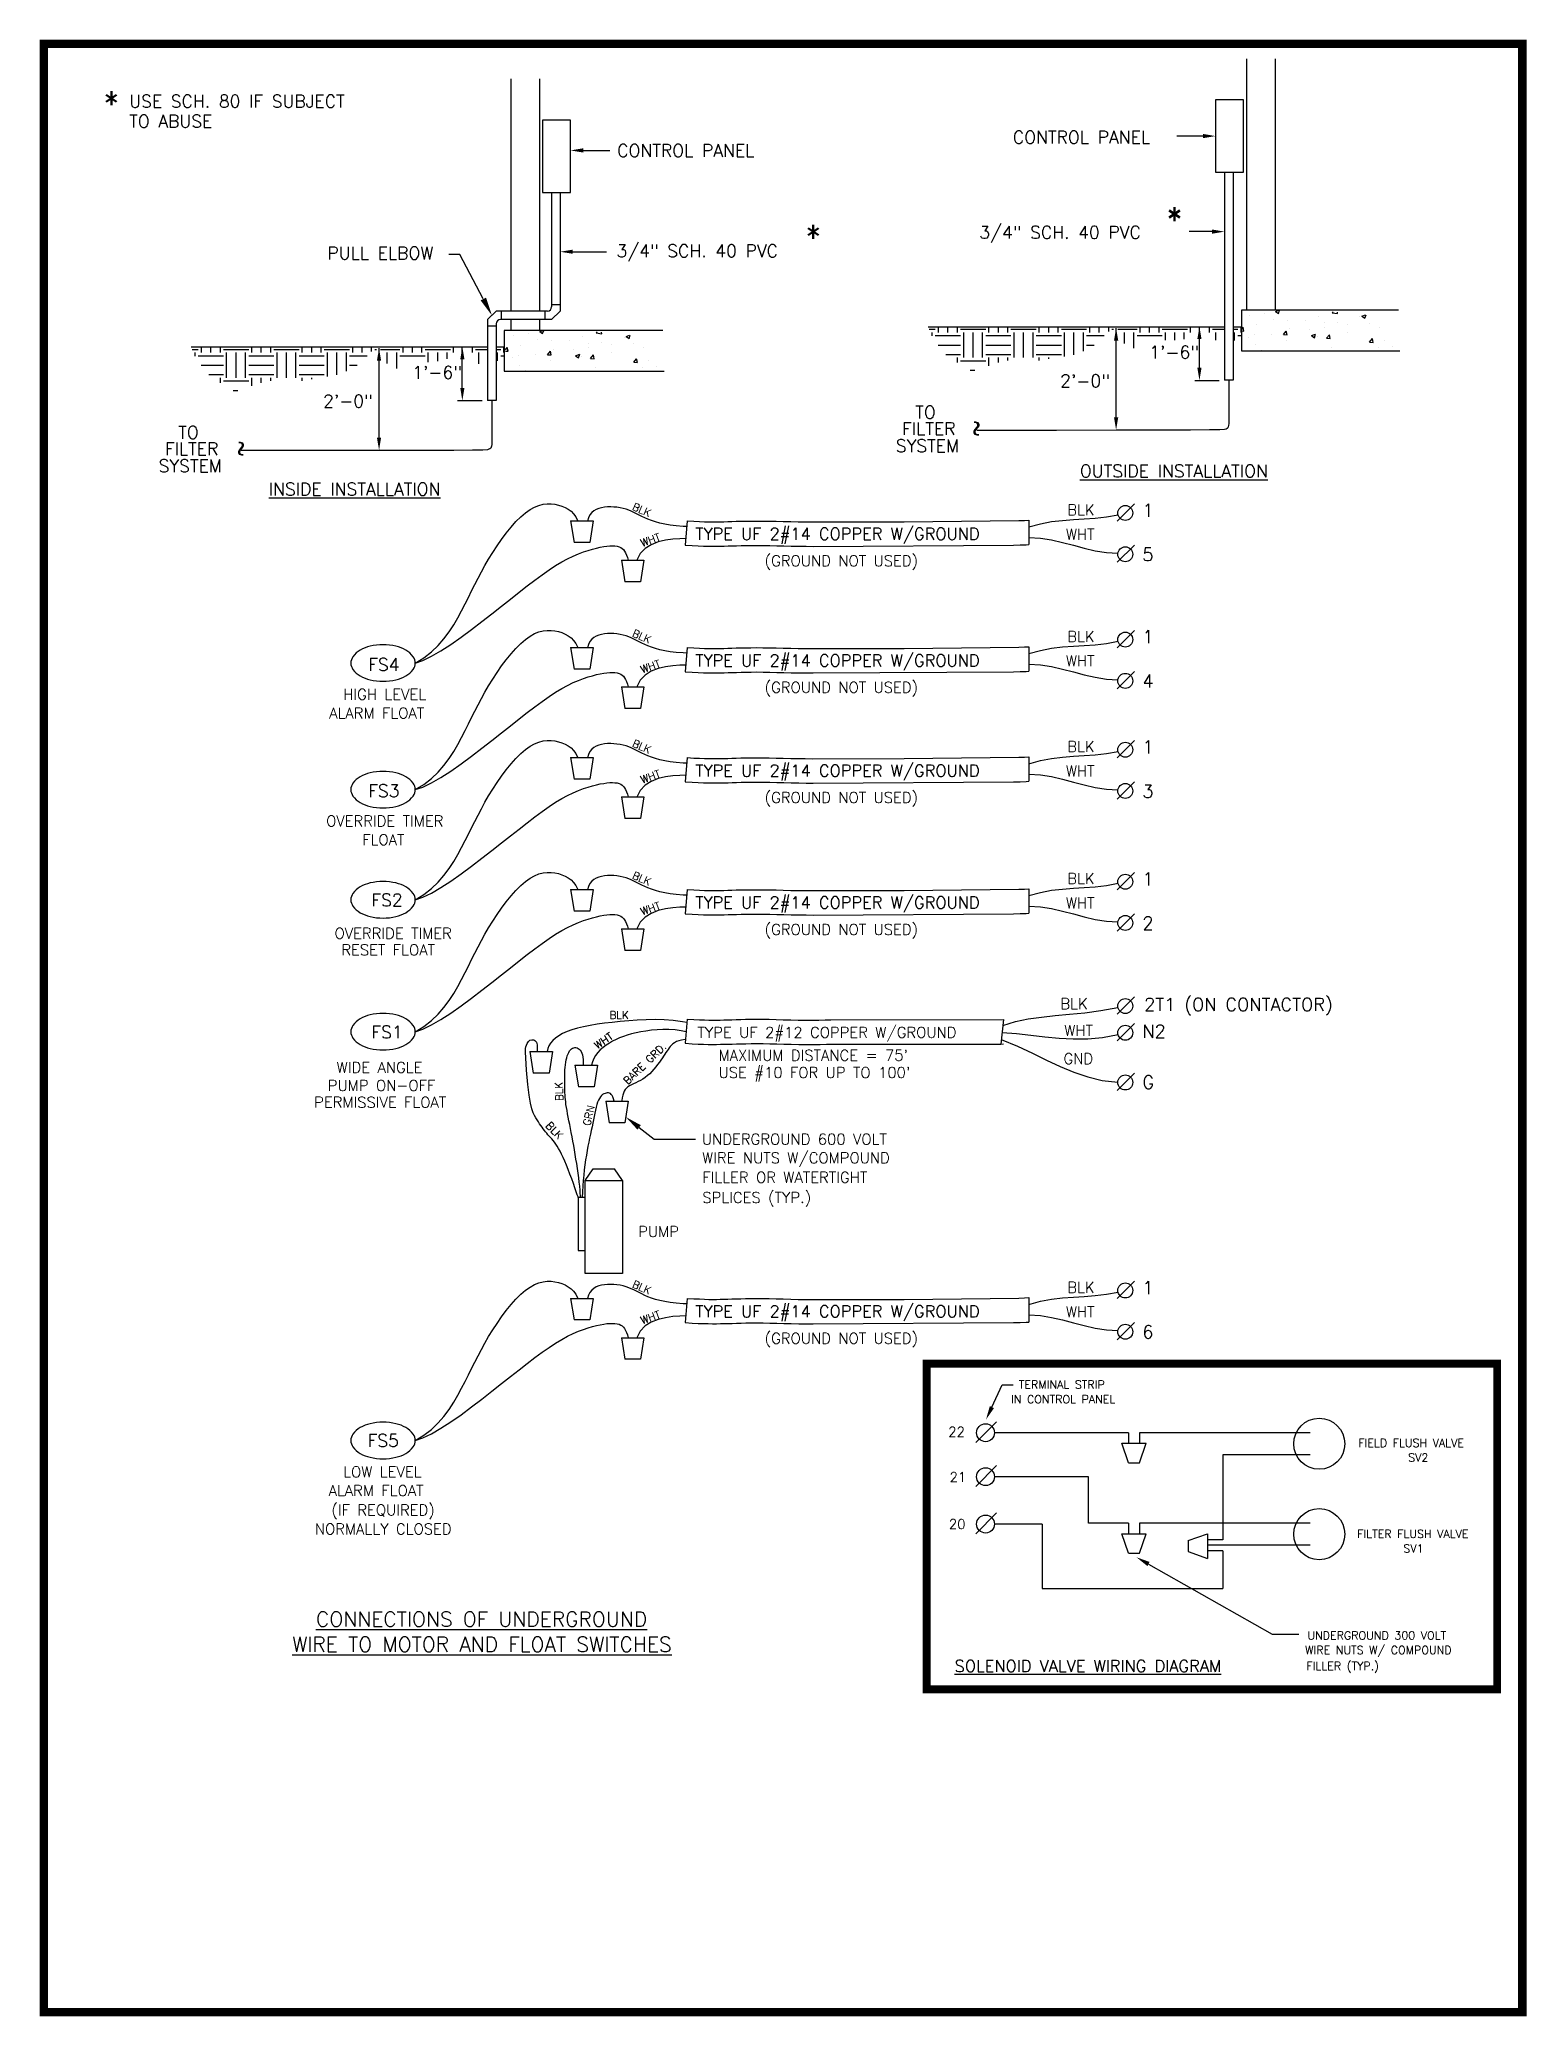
# Model space of a CAD drawing. Extents: x -283 to 170, y -177 to 25.
# Drawn here: x -150.29 to -133.51, y -21.42 to 0.9 of the extents above; entities that cross this region are included whole.
import ezdxf

# ---------------------------------------------------------------- set-up
doc = ezdxf.new("R2010")
doc.units = 0
doc.header["$LTSCALE"] = 0.125
doc.header["$MEASUREMENT"] = 0
doc.layers.get('0').update_dxf_attribs({"linetype": 'CONTINUOUS'})
doc.layers.add('ASHADE', color=7, linetype='CONTINUOUS')
doc.layers.add('TEXT', color=6, linetype='CONTINUOUS')
doc.styles.get("Standard").update_dxf_attribs({"font": 'simplex.shx', "height": 0.08})

msp = doc.modelspace()

# ---------------------------------------------------------------- texts
at = {"color": 7}
for s, height, rotation, p in [('~', 0.182, 90, (-139.639, -3.587)), ('~', 0.182, 90, (-147.942, -3.815)), ('BLK', 0.0853, 336.4132, (-143.611, -4.407)), ('WHT', 0.0853, 19.4332, (-143.49, -4.829)), ('BLK', 0.0853, 336.4132, (-143.611, -5.836)), ('WHT', 0.0853, 19.4332, (-143.49, -6.258)), ('BLK', 0.0853, 336.4132, (-143.611, -7.079)), ('WHT', 0.0853, 19.4332, (-143.49, -7.501)), ('BLK', 0.0853, 336.4132, (-143.611, -8.569)), ('WHT', 0.0853, 19.4332, (-143.49, -8.99)), ('WHT', 0.0853, 34.2767, (-143.996, -10.503)), ('BARE GRD.', 0.0853, 43.8658, (-143.653, -10.906)), ('BLK', 0.0853, 92.3382, (-144.382, -11.083)), ('GRN', 0.0853, 77.0006, (-144.078, -11.371)), ('BLK', 0.0853, 314.2515, (-144.587, -11.37)), ('BLK', 0.0853, 336.4132, (-143.611, -13.184)), ('WHT', 0.0853, 19.4332, (-143.49, -13.605))]:
    msp.add_text(s, height=height, rotation=rotation, dxfattribs=at).set_placement(p)
msp.add_text('BLK', height=0.0853, dxfattribs=at).set_placement((-143.859, -10.158))
at = {"layer": 'TEXT', "color": 7}
for s, height, p in [('*', 0.276, (-149.578, 0.038)), ('USE SCH. 80 IF SUBJECT ', 0.14228, (-149.282, 0.13)), ('TO ABUSE', 0.1423, (-149.282, -0.095)), ('CONTROL PANEL', 0.14228, (-139.306, -0.276)), ('CONTROL PANEL', 0.14228, (-143.773, -0.427)), ('*', 0.276, (-137.575, -1.27)), ('*', 0.276, (-141.654, -1.47)), ('3/4" SCH. 40 PVC', 0.14228, (-139.684, -1.35)), ('PULL ELBOW', 0.1423, (-147.044, -1.584)), ('3/4" SCH. 40 PVC', 0.14228, (-143.781, -1.559)), ('1\'-6"', 0.1423, (-137.766, -2.703)), ('1\'-6"', 0.1423, (-146.087, -2.931)), ('2\'-0"', 0.1423, (-138.772, -3.027)), ('2\'-0"', 0.1423, (-147.093, -3.255)), ('TO', 0.1423, (-140.408, -3.381)), ('TO', 0.1423, (-148.729, -3.609)), ('FILTER', 0.1423, (-140.557, -3.566)), ('FILTER', 0.1423, (-148.879, -3.794)), ('SYSTEM', 0.1423, (-140.628, -3.759)), ('SYSTEM', 0.1423, (-148.95, -3.986)), ('%%UOUTSIDE INSTALLATION', 0.14228, (-138.549, -4.044)), ('%%UINSIDE INSTALLATION', 0.14228, (-147.707, -4.248)), ('BLK', 0.1221, (-138.691, -4.473)), ('1', 0.147, (-137.844, -4.489)), ('TYPE UF 2#14 COPPER W/GROUND', 0.13399, (-142.891, -4.75)), ('WHT', 0.1221, (-138.708, -4.749)), ('(GROUND NOT USED)', 0.1221, (-142.108, -5.048)), ('5', 0.147, (-137.844, -4.989)), ('BLK', 0.1221, (-138.691, -5.903)), ('1', 0.147, (-137.844, -5.918)), ('TYPE UF 2#14 COPPER W/GROUND', 0.13399, (-142.891, -6.18)), ('FS4', 0.1423, (-146.584, -6.23)), ('WHT', 0.1221, (-138.708, -6.178)), ('HIGH LEVEL', 0.1221, (-146.866, -6.556)), ('(GROUND NOT USED)', 0.1221, (-142.108, -6.477)), ('4', 0.147, (-137.844, -6.418)), ('ALARM FLOAT', 0.1221, (-147.024, -6.767)), ('BLK', 0.1221, (-138.691, -7.145)), ('1', 0.147, (-137.844, -7.161)), ('TYPE UF 2#14 COPPER W/GROUND', 0.13399, (-142.891, -7.423)), ('WHT', 0.1221, (-138.708, -7.421)), ('FS3', 0.1423, (-146.584, -7.654)), ('(GROUND NOT USED)', 0.1221, (-142.108, -7.72)), ('3', 0.147, (-137.844, -7.661)), ('OVERRIDE TIMER', 0.1221, (-147.058, -7.985)), (' FLOAT', 0.1221, (-146.735, -8.197)), ('BLK', 0.1221, (-138.691, -8.635)), ('1', 0.147, (-137.844, -8.651)), ('FS2', 0.1423, (-146.548, -8.887)), ('TYPE UF 2#14 COPPER W/GROUND', 0.13399, (-142.891, -8.912)), ('WHT', 0.1221, (-138.708, -8.911)), ('OVERRIDE TIMER', 0.1221, (-146.963, -9.253)), ('(GROUND NOT USED)', 0.1221, (-142.108, -9.21)), ('2', 0.147, (-137.844, -9.151)), ('RESET FLOAT', 0.1221, (-146.887, -9.44)), ('BLK', 0.1221, (-138.769, -10.048)), ('2T1 (ON CONTACTOR)', 0.14652, (-137.823, -10.069)), ('FS1', 0.1423, (-146.548, -10.377)), ('TYPE UF 2#12 COPPER W/GROUND', 0.1221, (-142.867, -10.372)), ('WHT', 0.1221, (-138.725, -10.35)), ('N2', 0.1465, (-137.844, -10.371)), ('WIDE ANGLE', 0.1221, (-146.939, -10.767)), ("MAXIMUM DISTANCE = 75'", 0.1221, (-142.628, -10.63)), ("USE #10 FOR UP TO 100'", 0.1221, (-142.628, -10.825)), ('GND', 0.1221, (-138.734, -10.669)), ('PUMP ON-OFF', 0.1221, (-147.04, -10.971)), ('G', 0.147, (-137.844, -10.946)), ('PERMISSIVE FLOAT', 0.1221, (-147.194, -11.16)), ('UNDERGROUND 600 VOLT', 0.1221, (-142.816, -11.577)), ('WIRE NUTS W/COMPOUND ', 0.1221, (-142.814, -11.788)), ('FILLER OR WATERTIGHT', 0.1221, (-142.812, -12.008)), ('SPLICES (TYP.)', 0.1221, (-142.812, -12.236)), ('PUMP', 0.1221, (-143.536, -12.62)), ('BLK', 0.1221, (-138.691, -13.25)), ('1', 0.147, (-137.844, -13.266)), ('TYPE UF 2#14 COPPER W/GROUND', 0.13399, (-142.891, -13.527)), ('WHT', 0.1221, (-138.708, -13.526)), ('(GROUND NOT USED)', 0.1221, (-142.108, -13.825)), ('6', 0.147, (-137.844, -13.766)), ('TERMINAL STRIP', 0.09158, (-139.238, -14.332)), ('IN CONTROL PANEL', 0.09158, (-139.327, -14.498)), ('FS5', 0.1423, (-146.591, -14.99)), ('22', 0.1099, (-140.036, -14.875)), ('FIELD FLUSH VALVE', 0.09158, (-135.406, -14.991)), ('SV2', 0.0916, (-134.843, -15.156)), ('LOW LEVEL', 0.1221, (-146.866, -15.333)), ('21', 0.1099, (-140.02, -15.385)), ('ALARM FLOAT', 0.1221, (-147.031, -15.544)), ('(IF REQUIRED)', 0.1221, (-146.999, -15.764)), ('20', 0.1099, (-140.028, -15.916)), ('NORMALLY CLOSED', 0.1221, (-147.186, -15.977)), ('FILTER FLUSH VALVE', 0.09158, (-135.418, -16.018)), ('SV1', 0.0916, (-134.897, -16.183)), ('%%UCONNECTIONS OF UNDERGROUND', 0.16749, (-147.174, -17.018)), ('%%UWIRE TO MOTOR AND FLOAT SWITCHES', 0.16749, (-147.443, -17.302)), ('UNDERGROUND 300 VOLT', 0.09158, (-135.98, -17.164)), ('%%USOLENOID VALVE WIRING DIAGRAM', 0.13399, (-139.963, -17.53)), ('WIRE NUTS W/ COMPOUND', 0.09158, (-136.005, -17.329)), ('FILLER (TYP.)', 0.09158, (-135.992, -17.509))]:
    msp.add_text(s, height=height, dxfattribs=at).set_placement(p)

# ---------------------------------------------------------------- blocks, each defined once
blk = doc.blocks.new('*X175')
at = {"color": 0}
for p, q in [((4.644, 2.374), (4.644, 2.374)), ((4.819, 2.397), (4.819, 2.397)), ((4.917, 2.325), (4.917, 2.325)), ((4.946, 2.419), (4.982, 2.433)), ((4.946, 2.419), (4.98, 2.395)), ((4.98, 2.395), (4.993, 2.433)), ((5.083, 2.315), (5.083, 2.315)), ((5.084, 2.432), (5.084, 2.432)), ((5.291, 2.309), (5.291, 2.309)), ((5.442, 2.364), (5.442, 2.364)), ((5.605, 2.404), (5.617, 2.416)), ((5.605, 2.404), (5.668, 2.394)), ((5.668, 2.394), (5.666, 2.411)), ((5.928, 2.355), (5.928, 2.355)), ((5.952, 2.363), (5.992, 2.378)), ((5.952, 2.363), (5.986, 2.339)), ((5.986, 2.339), (5.999, 2.378)), ((4.547, 2.207), (4.569, 2.234)), ((4.547, 2.192), (4.577, 2.19)), ((4.577, 2.19), (4.569, 2.234)), ((4.635, 2.121), (4.635, 2.121)), ((4.704, 2.145), (4.704, 2.145)), ((4.719, 2.262), (4.719, 2.262)), ((4.9, 2.156), (4.9, 2.156)), ((5.037, 2.149), (5.071, 2.19)), ((5.037, 2.149), (5.079, 2.146)), ((5.079, 2.146), (5.071, 2.19)), ((5.074, 2.082), (5.074, 2.082)), ((5.112, 2.215), (5.112, 2.215)), ((5.342, 2.214), (5.342, 2.214)), ((5.363, 2.137), (5.412, 2.156)), ((5.363, 2.137), (5.398, 2.113)), ((5.398, 2.113), (5.412, 2.156)), ((5.434, 2.131), (5.434, 2.131)), ((5.517, 2.237), (5.517, 2.237)), ((5.52, 2.285), (5.52, 2.285)), ((5.539, 2.106), (5.573, 2.146)), ((5.539, 2.106), (5.581, 2.102)), ((5.581, 2.102), (5.573, 2.146)), ((5.665, 2.293), (5.665, 2.293)), ((5.782, 2.272), (5.782, 2.272)), ((5.787, 2.176), (5.787, 2.176)), ((6.038, 2.277), (6.038, 2.277)), ((6.041, 2.062), (6.075, 2.102)), ((6.083, 2.058), (6.075, 2.102)), ((6.151, 2.228), (6.151, 2.228)), ((6.215, 2.077), (6.215, 2.077)), ((4.711, 2.029), (4.711, 2.029)), ((4.781, 1.967), (4.781, 1.967)), ((5.333, 1.961), (5.333, 1.961)), ((5.598, 1.996), (5.598, 1.996)), ((6.04, 2.054), (6.04, 2.054)), ((6.041, 2.062), (6.083, 2.058)), ((6.142, 1.995), (6.142, 1.995)), ((6.308, 2.008), (6.308, 2.008))]:
    blk.add_line(p, q, dxfattribs=at)

# ---------------------------------------------------------------- linework, layer by layer
at = {"color": 7}
for p, q in [((-136.666, -2.159), (-136.666, 0.681)), ((-136.342, -2.159), (-136.342, 0.681)), ((-144.969, -2.167), (-144.969, 0.454)), ((-144.646, -2.167), (-144.646, 0.454)), ((-137.018, 0.216), (-137.018, -0.6)), ((-136.702, 0.216), (-137.018, 0.216)), ((-136.702, -0.6), (-136.702, 0.216)), ((-144.616, -0.012), (-144.616, -0.828)), ((-144.299, -0.012), (-144.616, -0.012)), ((-144.299, -0.828), (-144.299, -0.012)), ((-137.018, -0.6), (-136.702, -0.6)), ((-136.915, -0.6), (-136.915, -2.949)), ((-136.818, -0.6), (-136.818, -2.949)), ((-144.616, -0.828), (-144.299, -0.828)), ((-144.513, -0.828), (-144.513, -2.119)), ((-144.416, -0.828), (-144.416, -2.167)), ((-145.139, -2.167), (-145.236, -2.264)), ((-144.561, -2.167), (-145.139, -2.167)), ((-145.078, -2.264), (-145.078, -2.167)), ((-144.585, -2.264), (-144.585, -2.167)), ((-144.416, -2.098), (-144.513, -2.098)), ((-144.416, -2.167), (-144.513, -2.264)), ((-134.953, -2.159), (-136.726, -2.159)), ((-136.726, -2.159), (-136.726, -2.617)), ((-145.236, -2.264), (-145.236, -3.177)), ((-145.139, -2.337), (-145.236, -2.337)), ((-145.139, -2.313), (-145.139, -3.177)), ((-144.513, -2.264), (-145.09, -2.264)), ((-143.257, -2.387), (-145.048, -2.387)), ((-145.048, -2.387), (-145.048, -2.845)), ((-144.969, -2.387), (-144.969, -2.264)), ((-144.646, -2.387), (-144.646, -2.264)), ((-140.262, -2.345), (-136.915, -2.345)), ((-140.25, -2.373), (-140.181, -2.373)), ((-140.216, -2.447), (-140.216, -2.408)), ((-140.181, -2.444), (-139.896, -2.444)), ((-140.145, -2.408), (-140.145, -2.345)), ((-140.038, -2.408), (-140.038, -2.345)), ((-139.932, -2.408), (-139.932, -2.345)), ((-139.896, -2.373), (-139.612, -2.373)), ((-139.861, -2.693), (-139.861, -2.408)), ((-139.754, -2.693), (-139.754, -2.408)), ((-139.647, -2.693), (-139.647, -2.408)), ((-139.612, -2.444), (-139.327, -2.444)), ((-139.576, -2.408), (-139.576, -2.345)), ((-139.469, -2.408), (-139.469, -2.345)), ((-139.363, -2.408), (-139.363, -2.345)), ((-139.327, -2.373), (-139.042, -2.373)), ((-139.291, -2.693), (-139.291, -2.408)), ((-139.185, -2.693), (-139.185, -2.408)), ((-139.078, -2.693), (-139.078, -2.408)), ((-139.042, -2.444), (-138.758, -2.444)), ((-139.007, -2.408), (-139.007, -2.345)), ((-138.9, -2.408), (-138.9, -2.345)), ((-138.793, -2.408), (-138.793, -2.345)), ((-138.758, -2.373), (-138.473, -2.373)), ((-138.722, -2.679), (-138.722, -2.408)), ((-138.616, -2.662), (-138.616, -2.408)), ((-138.509, -2.619), (-138.509, -2.408)), ((-138.473, -2.444), (-138.276, -2.444)), ((-138.438, -2.408), (-138.438, -2.345)), ((-138.331, -2.408), (-138.331, -2.345)), ((-138.224, -2.397), (-138.224, -2.345)), ((-138.189, -2.373), (-138.169, -2.373)), ((-138.121, -2.373), (-137.904, -2.373)), ((-138.047, -2.533), (-138.047, -2.408)), ((-137.94, -2.587), (-137.94, -2.408)), ((-137.904, -2.444), (-137.62, -2.444)), ((-137.869, -2.408), (-137.869, -2.345)), ((-137.762, -2.408), (-137.762, -2.345)), ((-137.655, -2.408), (-137.655, -2.345)), ((-137.62, -2.373), (-137.335, -2.373)), ((-137.584, -2.495), (-137.584, -2.408)), ((-137.477, -2.495), (-137.477, -2.408)), ((-137.371, -2.486), (-137.371, -2.408)), ((-137.3, -2.408), (-137.3, -2.345)), ((-137.086, -2.408), (-137.086, -2.345)), ((-137.051, -2.373), (-136.914, -2.373)), ((-137.015, -2.495), (-137.015, -2.408)), ((-136.818, -2.345), (-136.726, -2.345)), ((-136.817, -2.373), (-136.766, -2.373)), ((-136.802, -2.501), (-136.802, -2.408)), ((-136.766, -2.444), (-136.726, -2.444)), ((-136.73, -2.408), (-136.73, -2.345)), ((-148.583, -2.573), (-145.236, -2.573)), ((-148.571, -2.601), (-148.502, -2.601)), ((-148.538, -2.675), (-148.538, -2.636)), ((-148.502, -2.672), (-148.217, -2.672)), ((-148.466, -2.636), (-148.466, -2.573)), ((-148.36, -2.636), (-148.36, -2.573)), ((-148.253, -2.636), (-148.253, -2.573)), ((-148.217, -2.601), (-147.933, -2.601)), ((-148.182, -2.921), (-148.182, -2.636)), ((-148.075, -2.921), (-148.075, -2.636)), ((-147.968, -2.921), (-147.968, -2.636)), ((-147.933, -2.672), (-147.648, -2.672)), ((-147.897, -2.636), (-147.897, -2.573)), ((-147.791, -2.636), (-147.791, -2.573)), ((-147.684, -2.636), (-147.684, -2.573)), ((-147.648, -2.601), (-147.364, -2.601)), ((-147.613, -2.921), (-147.613, -2.636)), ((-147.506, -2.921), (-147.506, -2.636)), ((-147.399, -2.921), (-147.399, -2.636)), ((-147.364, -2.672), (-147.079, -2.672)), ((-147.328, -2.636), (-147.328, -2.573)), ((-147.221, -2.636), (-147.221, -2.573)), ((-147.115, -2.636), (-147.115, -2.573)), ((-147.079, -2.601), (-146.795, -2.601)), ((-147.044, -2.907), (-147.044, -2.636)), ((-146.937, -2.889), (-146.937, -2.636)), ((-146.83, -2.847), (-146.83, -2.636)), ((-146.795, -2.672), (-146.597, -2.672)), ((-146.759, -2.636), (-146.759, -2.573)), ((-146.652, -2.636), (-146.652, -2.573)), ((-146.546, -2.624), (-146.546, -2.573)), ((-146.51, -2.601), (-146.49, -2.601)), ((-146.443, -2.601), (-146.226, -2.601)), ((-146.368, -2.761), (-146.368, -2.636)), ((-146.261, -2.815), (-146.261, -2.636)), ((-146.226, -2.672), (-145.941, -2.672)), ((-146.19, -2.636), (-146.19, -2.573)), ((-146.083, -2.636), (-146.083, -2.573)), ((-145.977, -2.636), (-145.977, -2.573)), ((-145.941, -2.601), (-145.656, -2.601)), ((-145.905, -2.744), (-145.905, -2.636)), ((-145.799, -2.733), (-145.799, -2.636)), ((-145.692, -2.706), (-145.692, -2.636)), ((-145.621, -2.636), (-145.621, -2.573)), ((-145.407, -2.636), (-145.407, -2.573)), ((-145.372, -2.601), (-145.236, -2.601)), ((-145.336, -2.764), (-145.336, -2.636)), ((-145.139, -2.573), (-145.048, -2.573)), ((-145.139, -2.601), (-145.087, -2.601)), ((-145.123, -2.729), (-145.123, -2.636)), ((-145.087, -2.672), (-145.048, -2.672)), ((-145.052, -2.636), (-145.052, -2.573)), ((-140.15, -2.551), (-139.896, -2.551)), ((-140.062, -2.657), (-139.896, -2.657)), ((-139.612, -2.551), (-139.327, -2.551)), ((-139.612, -2.657), (-139.327, -2.657)), ((-139.042, -2.551), (-138.758, -2.551)), ((-139.042, -2.657), (-138.758, -2.657)), ((-138.473, -2.551), (-138.387, -2.551)), ((-136.726, -2.617), (-134.938, -2.617)), ((-148.471, -2.779), (-148.217, -2.779)), ((-148.383, -2.885), (-148.217, -2.885)), ((-147.933, -2.779), (-147.648, -2.779)), ((-147.933, -2.885), (-147.648, -2.885)), ((-147.364, -2.779), (-147.079, -2.779)), ((-147.364, -2.885), (-147.079, -2.885)), ((-146.795, -2.779), (-146.708, -2.779)), ((-145.048, -2.845), (-143.241, -2.845)), ((-139.932, -2.749), (-139.932, -2.693)), ((-139.896, -2.729), (-139.612, -2.729)), ((-139.788, -2.835), (-139.734, -2.835)), ((-139.576, -2.784), (-139.576, -2.693)), ((-139.469, -2.75), (-139.469, -2.693)), ((-139.363, -2.727), (-139.363, -2.693)), ((-139.007, -2.726), (-139.007, -2.693)), ((-138.9, -2.708), (-138.9, -2.693)), ((-148.253, -2.976), (-148.253, -2.921)), ((-148.217, -2.956), (-147.933, -2.956)), ((-148.11, -3.063), (-148.056, -3.063)), ((-147.897, -3.012), (-147.897, -2.921)), ((-147.791, -2.978), (-147.791, -2.921)), ((-147.684, -2.954), (-147.684, -2.921)), ((-147.328, -2.954), (-147.328, -2.921)), ((-147.221, -2.936), (-147.221, -2.921)), ((-136.818, -2.949), (-136.915, -2.949)), ((-145.139, -3.177), (-145.236, -3.177)), ((-138.127, -4.538), (-137.932, -4.343)), ((-144.298, -4.537), (-144.043, -4.537)), ((-144.298, -4.537), (-144.26, -4.78)), ((-144.043, -4.537), (-144.081, -4.78)), ((-142.984, -4.536), (-143.004, -4.811)), ((-139.127, -4.527), (-139.127, -4.804)), ((-144.081, -4.78), (-144.26, -4.78)), ((-138.127, -5.004), (-137.932, -4.809)), ((-143.725, -4.981), (-143.471, -4.981)), ((-143.725, -4.981), (-143.687, -5.225)), ((-143.471, -4.981), (-143.508, -5.225)), ((-143.508, -5.225), (-143.687, -5.225)), ((-138.127, -5.968), (-137.932, -5.773)), ((-144.298, -5.966), (-144.26, -6.21)), ((-144.298, -5.966), (-144.043, -5.966)), ((-144.043, -5.966), (-144.081, -6.21)), ((-142.984, -5.966), (-143.004, -6.24)), ((-139.127, -5.957), (-139.127, -6.233)), ((-144.081, -6.21), (-144.26, -6.21)), ((-138.127, -6.433), (-137.932, -6.238)), ((-143.725, -6.41), (-143.687, -6.654)), ((-143.725, -6.41), (-143.471, -6.41)), ((-143.471, -6.41), (-143.508, -6.654)), ((-143.508, -6.654), (-143.687, -6.654)), ((-138.127, -7.211), (-137.932, -7.015)), ((-144.298, -7.209), (-144.043, -7.209)), ((-144.298, -7.209), (-144.26, -7.453)), ((-144.043, -7.209), (-144.081, -7.453)), ((-142.984, -7.209), (-143.004, -7.483)), ((-139.127, -7.2), (-139.127, -7.476)), ((-144.081, -7.453), (-144.26, -7.453)), ((-138.127, -7.676), (-137.932, -7.481)), ((-143.725, -7.653), (-143.471, -7.653)), ((-143.725, -7.653), (-143.687, -7.897)), ((-143.471, -7.653), (-143.508, -7.897)), ((-143.508, -7.897), (-143.687, -7.897)), ((-144.298, -8.699), (-144.043, -8.699)), ((-144.298, -8.699), (-144.26, -8.942)), ((-144.043, -8.699), (-144.081, -8.942)), ((-142.984, -8.698), (-143.004, -8.972)), ((-139.127, -8.689), (-139.127, -8.965)), ((-138.127, -8.7), (-137.932, -8.505)), ((-144.081, -8.942), (-144.26, -8.942)), ((-143.725, -9.143), (-143.687, -9.386)), ((-143.725, -9.143), (-143.471, -9.143)), ((-143.471, -9.143), (-143.508, -9.386)), ((-138.127, -9.166), (-137.932, -8.971)), ((-143.508, -9.386), (-143.687, -9.386)), ((-138.127, -10.105), (-137.932, -9.909)), ((-142.984, -10.16), (-143.004, -10.434)), ((-139.412, -10.164), (-139.441, -10.442)), ((-138.127, -10.406), (-137.932, -10.211)), ((-144.758, -10.526), (-144.721, -10.769)), ((-144.758, -10.526), (-144.504, -10.526)), ((-144.504, -10.526), (-144.542, -10.769)), ((-144.249, -10.682), (-143.995, -10.682)), ((-144.249, -10.682), (-144.211, -10.926)), ((-143.995, -10.682), (-144.032, -10.926)), ((-144.542, -10.769), (-144.721, -10.769)), ((-144.032, -10.926), (-144.211, -10.926)), ((-138.127, -10.967), (-137.932, -10.772)), ((-143.902, -11.087), (-143.647, -11.087)), ((-143.902, -11.087), (-143.864, -11.331)), ((-143.647, -11.087), (-143.685, -11.331)), ((-143.685, -11.331), (-143.864, -11.331)), ((-144.135, -11.981), (-144.045, -11.851)), ((-144.135, -13.034), (-144.135, -11.981)), ((-144.135, -11.981), (-143.714, -11.981)), ((-144.045, -11.851), (-143.804, -11.851)), ((-143.714, -11.981), (-143.804, -11.851)), ((-143.714, -11.981), (-143.714, -13.034)), ((-144.213, -12.174), (-144.213, -12.774)), ((-144.135, -12.174), (-144.213, -12.174)), ((-144.213, -12.774), (-144.135, -12.774)), ((-143.714, -13.034), (-144.135, -13.034)), ((-138.127, -13.315), (-137.932, -13.12)), ((-144.298, -13.314), (-144.26, -13.557)), ((-144.298, -13.314), (-144.043, -13.314)), ((-144.043, -13.314), (-144.081, -13.557)), ((-142.984, -13.313), (-143.004, -13.587)), ((-139.127, -13.304), (-139.127, -13.58)), ((-144.081, -13.557), (-144.26, -13.557)), ((-138.127, -13.781), (-137.932, -13.586)), ((-143.725, -13.758), (-143.687, -14.001)), ((-143.725, -13.758), (-143.471, -13.758)), ((-143.471, -13.758), (-143.508, -14.001)), ((-143.508, -14.001), (-143.687, -14.001)), ((-139.724, -14.939), (-139.489, -14.705)), ((-138, -14.83), (-139.513, -14.83)), ((-138.075, -14.949), (-137.799, -14.949)), ((-138, -15.168), (-138.075, -14.949)), ((-138, -14.83), (-138, -14.949)), ((-135.949, -14.83), (-137.875, -14.83)), ((-137.875, -14.83), (-137.875, -14.949)), ((-137.875, -15.168), (-137.799, -14.949)), ((-138, -15.168), (-137.875, -15.168)), ((-135.949, -15.08), (-136.936, -15.08)), ((-136.936, -15.08), (-136.936, -16.038)), ((-139.724, -15.436), (-139.489, -15.201)), ((-138.451, -15.326), (-139.513, -15.326)), ((-138.451, -15.85), (-138.451, -15.326)), ((-139.724, -15.97), (-139.489, -15.736)), ((-138.975, -15.861), (-139.513, -15.861)), ((-138.975, -15.861), (-138.975, -16.588)), ((-138, -15.85), (-138.451, -15.85)), ((-138, -16.189), (-138.075, -15.97)), ((-138.075, -15.97), (-137.799, -15.97)), ((-138, -15.85), (-138, -15.97)), ((-135.949, -15.85), (-137.875, -15.85)), ((-137.875, -15.85), (-137.875, -15.97)), ((-137.875, -16.189), (-137.799, -15.97)), ((-137.328, -16.047), (-137.109, -15.972)), ((-137.328, -16.047), (-137.328, -16.172)), ((-137.109, -15.972), (-137.109, -16.248)), ((-136.936, -16.038), (-137.109, -16.038)), ((-138, -16.189), (-137.875, -16.189)), ((-137.328, -16.172), (-137.109, -16.248)), ((-135.949, -16.101), (-137.109, -16.101)), ((-136.936, -16.163), (-137.109, -16.163)), ((-136.936, -16.163), (-136.936, -16.588)), ((-137.775, -16.312), (-136.378, -17.102)), ((-138.975, -16.588), (-136.936, -16.588))]:
    msp.add_line(p, q, dxfattribs=at)
at = {"const_width": 0.0962}
msp.add_lwpolyline([(-150.246, -21.371), (-150.246, 0.85), (-133.555, 0.85), (-133.555, -21.371)], close=True, dxfattribs=at)
at = {"color": 7}
for points in [[(-136.866, -2.949), (-136.866, -2.966), (-136.866, -2.999), (-136.866, -3.044), (-136.866, -3.098), (-136.866, -3.158), (-136.866, -3.219), (-136.866, -3.277), (-136.866, -3.33), (-136.866, -3.374), (-136.866, -3.409), (-136.868, -3.437), (-136.87, -3.459), (-136.874, -3.475), (-136.88, -3.486), (-136.888, -3.494), (-136.898, -3.5), (-136.917, -3.505), (-136.97, -3.508), (-137.086, -3.51), (-137.299, -3.512), (-137.636, -3.513), (-138.131, -3.513), (-138.813, -3.514), (-139.712, -3.514)], [(-145.187, -3.177), (-145.187, -3.244), (-145.187, -3.307), (-145.187, -3.367), (-145.187, -3.423), (-145.187, -3.474), (-145.187, -3.521), (-145.187, -3.563), (-145.187, -3.599), (-145.187, -3.629), (-145.188, -3.655), (-145.189, -3.675), (-145.191, -3.692), (-145.195, -3.705), (-145.201, -3.715), (-145.209, -3.722), (-145.22, -3.728), (-145.238, -3.733), (-145.291, -3.736), (-145.407, -3.738), (-145.618, -3.74), (-145.953, -3.741), (-146.445, -3.741), (-147.122, -3.742), (-148.016, -3.742)], [(-146.053, -6.141), (-145.956, -6.082), (-145.87, -6.015), (-145.795, -5.944), (-145.729, -5.868), (-145.67, -5.789), (-145.618, -5.709), (-145.572, -5.629), (-145.529, -5.551), (-145.49, -5.474), (-145.452, -5.4), (-145.416, -5.327), (-145.38, -5.256), (-145.344, -5.184), (-145.306, -5.113), (-145.267, -5.041), (-145.224, -4.968), (-145.178, -4.893), (-145.129, -4.819), (-145.078, -4.745), (-145.025, -4.674), (-144.971, -4.607), (-144.916, -4.545), (-144.862, -4.491), (-144.808, -4.444), (-144.756, -4.408), (-144.706, -4.38), (-144.657, -4.361), (-144.609, -4.348), (-144.563, -4.343), (-144.519, -4.343), (-144.477, -4.348), (-144.436, -4.357), (-144.397, -4.369), (-144.36, -4.384), (-144.325, -4.404), (-144.294, -4.428), (-144.265, -4.457), (-144.241, -4.49), (-144.22, -4.53), (-144.217, -4.537)], [(-142.988, -4.6), (-143.029, -4.598), (-143.105, -4.592), (-143.174, -4.583), (-143.235, -4.573), (-143.29, -4.561), (-143.34, -4.547), (-143.385, -4.533), (-143.425, -4.518), (-143.461, -4.502), (-143.495, -4.486), (-143.526, -4.471), (-143.556, -4.456), (-143.585, -4.442), (-143.614, -4.428), (-143.643, -4.416), (-143.673, -4.405), (-143.706, -4.396), (-143.74, -4.389), (-143.775, -4.383), (-143.81, -4.38), (-143.846, -4.378), (-143.881, -4.379), (-143.916, -4.382), (-143.949, -4.388), (-143.98, -4.396), (-144.009, -4.408), (-144.036, -4.423), (-144.059, -4.443), (-144.08, -4.469), (-144.097, -4.501), (-144.109, -4.539)], [(-142.984, -4.536), (-142.909, -4.54), (-142.845, -4.543), (-142.788, -4.546), (-142.738, -4.547), (-142.692, -4.547), (-142.65, -4.547), (-142.609, -4.547), (-142.567, -4.546), (-142.524, -4.544), (-142.479, -4.543), (-142.43, -4.541), (-142.378, -4.54), (-142.323, -4.539), (-142.263, -4.538), (-142.199, -4.538), (-142.13, -4.538), (-142.056, -4.539), (-141.978, -4.541), (-141.897, -4.543), (-141.814, -4.545), (-141.731, -4.547), (-141.65, -4.548), (-141.571, -4.548), (-140.533, -4.548), (-139.239, -4.533), (-139.173, -4.53), (-139.127, -4.527)], [(-139.127, -4.605), (-138.995, -4.568), (-138.868, -4.544), (-138.744, -4.53), (-138.621, -4.521), (-138.499, -4.514), (-138.375, -4.505), (-138.249, -4.49), (-138.118, -4.466)], [(-146.053, -6.141), (-145.967, -6.112), (-145.87, -6.065), (-145.764, -6.003), (-145.652, -5.93), (-145.536, -5.849), (-145.418, -5.762), (-145.301, -5.673), (-145.188, -5.584), (-145.08, -5.499), (-144.978, -5.419), (-144.881, -5.342), (-144.789, -5.271), (-144.702, -5.205), (-144.62, -5.144), (-144.542, -5.09), (-144.468, -5.041), (-144.398, -4.999), (-144.332, -4.963), (-144.269, -4.933), (-144.21, -4.907), (-144.154, -4.886), (-144.102, -4.869), (-144.053, -4.855), (-144.007, -4.843), (-143.965, -4.834), (-143.925, -4.827), (-143.889, -4.822), (-143.855, -4.819), (-143.825, -4.818), (-143.798, -4.819), (-143.773, -4.823), (-143.751, -4.829), (-143.733, -4.837), (-143.716, -4.848), (-143.702, -4.861), (-143.689, -4.878), (-143.677, -4.898), (-143.667, -4.922), (-143.657, -4.949), (-143.647, -4.981)], [(-142.998, -4.735), (-143.067, -4.737), (-143.145, -4.742), (-143.228, -4.754), (-143.311, -4.774), (-143.389, -4.805), (-143.458, -4.848), (-143.513, -4.906), (-143.55, -4.981)], [(-143.004, -4.811), (-142.925, -4.815), (-142.857, -4.818), (-142.797, -4.82), (-142.744, -4.822), (-142.696, -4.822), (-142.651, -4.822), (-142.608, -4.822), (-142.565, -4.821), (-142.521, -4.819), (-142.475, -4.818), (-142.426, -4.816), (-142.374, -4.815), (-142.319, -4.814), (-142.259, -4.813), (-142.195, -4.813), (-142.126, -4.814), (-142.051, -4.815), (-141.972, -4.816), (-141.89, -4.818), (-141.807, -4.82), (-141.723, -4.822), (-141.64, -4.823), (-141.559, -4.824), (-139.297, -4.81), (-139.225, -4.808), (-139.157, -4.805), (-139.127, -4.804)], [(-139.127, -4.723), (-138.995, -4.731), (-138.868, -4.751), (-138.744, -4.779), (-138.621, -4.812), (-138.499, -4.844), (-138.375, -4.873), (-138.249, -4.893), (-138.119, -4.9)], [(-146.053, -7.57), (-145.956, -7.511), (-145.87, -7.445), (-145.795, -7.373), (-145.729, -7.297), (-145.67, -7.219), (-145.618, -7.139), (-145.572, -7.059), (-145.529, -6.98), (-145.49, -6.904), (-145.452, -6.829), (-145.416, -6.757), (-145.38, -6.685), (-145.344, -6.614), (-145.306, -6.542), (-145.267, -6.471), (-145.224, -6.397), (-145.178, -6.323), (-145.129, -6.248), (-145.078, -6.174), (-145.025, -6.103), (-144.971, -6.036), (-144.916, -5.975), (-144.862, -5.92), (-144.808, -5.874), (-144.756, -5.837), (-144.706, -5.809), (-144.657, -5.79), (-144.609, -5.778), (-144.563, -5.772), (-144.519, -5.772), (-144.477, -5.777), (-144.436, -5.786), (-144.397, -5.798), (-144.36, -5.814), (-144.325, -5.833), (-144.294, -5.857), (-144.265, -5.886), (-144.241, -5.92), (-144.22, -5.959), (-144.217, -5.966)], [(-142.988, -6.029), (-143.029, -6.027), (-143.105, -6.021), (-143.174, -6.013), (-143.235, -6.002), (-143.29, -5.99), (-143.34, -5.977), (-143.385, -5.962), (-143.425, -5.947), (-143.461, -5.931), (-143.495, -5.916), (-143.526, -5.9), (-143.556, -5.885), (-143.585, -5.871), (-143.614, -5.858), (-143.643, -5.845), (-143.673, -5.835), (-143.706, -5.825), (-143.74, -5.818), (-143.775, -5.812), (-143.81, -5.809), (-143.846, -5.808), (-143.881, -5.808), (-143.916, -5.812), (-143.949, -5.817), (-143.98, -5.825), (-144.009, -5.837), (-144.036, -5.852), (-144.059, -5.873), (-144.08, -5.898), (-144.097, -5.93), (-144.109, -5.969)], [(-142.984, -5.966), (-142.909, -5.97), (-142.845, -5.973), (-142.788, -5.975), (-142.738, -5.976), (-142.692, -5.977), (-142.65, -5.977), (-142.609, -5.976), (-142.567, -5.975), (-142.524, -5.974), (-142.479, -5.972), (-142.43, -5.971), (-142.378, -5.969), (-142.323, -5.968), (-142.263, -5.968), (-142.199, -5.967), (-142.13, -5.968), (-142.056, -5.969), (-141.978, -5.97), (-141.897, -5.972), (-141.814, -5.974), (-141.731, -5.976), (-141.65, -5.977), (-141.571, -5.978), (-140.533, -5.977), (-139.239, -5.962), (-139.173, -5.959), (-139.127, -5.957)], [(-139.127, -6.034), (-138.995, -5.998), (-138.868, -5.974), (-138.744, -5.959), (-138.621, -5.95), (-138.499, -5.943), (-138.375, -5.934), (-138.249, -5.919), (-138.118, -5.895)], [(-146.053, -7.57), (-145.967, -7.541), (-145.87, -7.494), (-145.764, -7.433), (-145.652, -7.36), (-145.536, -7.278), (-145.418, -7.191), (-145.301, -7.102), (-145.188, -7.014), (-145.08, -6.929), (-144.978, -6.848), (-144.881, -6.772), (-144.789, -6.7), (-144.702, -6.634), (-144.62, -6.574), (-144.542, -6.519), (-144.468, -6.471), (-144.398, -6.429), (-144.332, -6.393), (-144.269, -6.362), (-144.21, -6.337), (-144.154, -6.316), (-144.102, -6.298), (-144.053, -6.284), (-144.007, -6.272), (-143.965, -6.263), (-143.925, -6.256), (-143.889, -6.251), (-143.855, -6.248), (-143.825, -6.247), (-143.798, -6.249), (-143.773, -6.252), (-143.751, -6.258), (-143.733, -6.266), (-143.716, -6.277), (-143.702, -6.291), (-143.689, -6.307), (-143.677, -6.327), (-143.667, -6.351), (-143.657, -6.379), (-143.647, -6.41)], [(-142.998, -6.165), (-143.067, -6.166), (-143.145, -6.171), (-143.228, -6.183), (-143.311, -6.203), (-143.389, -6.234), (-143.458, -6.277), (-143.513, -6.336), (-143.55, -6.411)], [(-143.004, -6.24), (-142.925, -6.244), (-142.857, -6.247), (-142.797, -6.25), (-142.744, -6.251), (-142.696, -6.252), (-142.651, -6.252), (-142.608, -6.251), (-142.565, -6.25), (-142.521, -6.249), (-142.475, -6.247), (-142.426, -6.246), (-142.374, -6.244), (-142.319, -6.243), (-142.259, -6.243), (-142.195, -6.242), (-142.126, -6.243), (-142.051, -6.244), (-141.972, -6.246), (-141.89, -6.248), (-141.807, -6.25), (-141.723, -6.251), (-141.64, -6.253), (-141.559, -6.253), (-139.297, -6.239), (-139.225, -6.238), (-139.157, -6.235), (-139.127, -6.233)], [(-139.127, -6.152), (-138.995, -6.16), (-138.868, -6.18), (-138.744, -6.209), (-138.621, -6.241), (-138.499, -6.274), (-138.375, -6.302), (-138.249, -6.322), (-138.119, -6.33)], [(-146.053, -8.813), (-145.956, -8.754), (-145.87, -8.688), (-145.795, -8.616), (-145.729, -8.54), (-145.67, -8.462), (-145.618, -8.382), (-145.572, -8.301), (-145.529, -8.223), (-145.49, -8.146), (-145.452, -8.072), (-145.416, -8), (-145.38, -7.928), (-145.344, -7.857), (-145.306, -7.785), (-145.267, -7.713), (-145.224, -7.64), (-145.178, -7.566), (-145.129, -7.491), (-145.078, -7.417), (-145.025, -7.346), (-144.971, -7.279), (-144.916, -7.217), (-144.862, -7.163), (-144.808, -7.117), (-144.756, -7.08), (-144.706, -7.052), (-144.657, -7.033), (-144.609, -7.021), (-144.563, -7.015), (-144.519, -7.015), (-144.477, -7.02), (-144.436, -7.029), (-144.397, -7.041), (-144.36, -7.057), (-144.325, -7.076), (-144.294, -7.1), (-144.265, -7.129), (-144.241, -7.163), (-144.22, -7.202), (-144.217, -7.209)], [(-142.988, -7.272), (-143.029, -7.27), (-143.105, -7.264), (-143.174, -7.256), (-143.235, -7.245), (-143.29, -7.233), (-143.34, -7.219), (-143.385, -7.205), (-143.425, -7.19), (-143.461, -7.174), (-143.495, -7.159), (-143.526, -7.143), (-143.556, -7.128), (-143.585, -7.114), (-143.614, -7.1), (-143.643, -7.088), (-143.673, -7.077), (-143.706, -7.068), (-143.74, -7.061), (-143.775, -7.055), (-143.81, -7.052), (-143.846, -7.05), (-143.881, -7.051), (-143.916, -7.054), (-143.949, -7.06), (-143.98, -7.068), (-144.009, -7.08), (-144.036, -7.095), (-144.059, -7.115), (-144.08, -7.141), (-144.097, -7.173), (-144.109, -7.211)], [(-139.127, -7.277), (-138.995, -7.24), (-138.868, -7.217), (-138.744, -7.202), (-138.621, -7.193), (-138.499, -7.186), (-138.375, -7.177), (-138.249, -7.162), (-138.118, -7.138)], [(-142.984, -7.209), (-142.909, -7.213), (-142.845, -7.216), (-142.788, -7.218), (-142.738, -7.219), (-142.692, -7.22), (-142.65, -7.22), (-142.609, -7.219), (-142.567, -7.218), (-142.524, -7.217), (-142.479, -7.215), (-142.43, -7.214), (-142.378, -7.212), (-142.323, -7.211), (-142.263, -7.21), (-142.199, -7.21), (-142.13, -7.211), (-142.056, -7.212), (-141.978, -7.213), (-141.897, -7.215), (-141.814, -7.217), (-141.731, -7.219), (-141.65, -7.22), (-141.571, -7.221), (-140.533, -7.22), (-139.239, -7.205), (-139.173, -7.202), (-139.127, -7.2)], [(-146.053, -8.813), (-145.967, -8.784), (-145.87, -8.737), (-145.764, -8.676), (-145.652, -8.603), (-145.536, -8.521), (-145.418, -8.434), (-145.301, -8.345), (-145.188, -8.257), (-145.08, -8.172), (-144.978, -8.091), (-144.881, -8.015), (-144.789, -7.943), (-144.702, -7.877), (-144.62, -7.816), (-144.542, -7.762), (-144.468, -7.713), (-144.398, -7.671), (-144.332, -7.636), (-144.269, -7.605), (-144.21, -7.58), (-144.154, -7.558), (-144.102, -7.541), (-144.053, -7.527), (-144.007, -7.515), (-143.965, -7.506), (-143.925, -7.499), (-143.889, -7.494), (-143.855, -7.491), (-143.825, -7.49), (-143.798, -7.492), (-143.773, -7.495), (-143.751, -7.501), (-143.733, -7.509), (-143.716, -7.52), (-143.702, -7.534), (-143.689, -7.55), (-143.677, -7.57), (-143.667, -7.594), (-143.657, -7.622), (-143.647, -7.653)], [(-142.998, -7.407), (-143.067, -7.409), (-143.145, -7.414), (-143.228, -7.426), (-143.311, -7.446), (-143.389, -7.477), (-143.458, -7.52), (-143.513, -7.579), (-143.55, -7.654)], [(-143.004, -7.483), (-142.925, -7.487), (-142.857, -7.49), (-142.797, -7.493), (-142.744, -7.494), (-142.696, -7.494), (-142.651, -7.494), (-142.608, -7.494), (-142.565, -7.493), (-142.521, -7.492), (-142.475, -7.49), (-142.426, -7.489), (-142.374, -7.487), (-142.319, -7.486), (-142.259, -7.486), (-142.195, -7.485), (-142.126, -7.486), (-142.051, -7.487), (-141.972, -7.489), (-141.89, -7.491), (-141.807, -7.493), (-141.723, -7.494), (-141.64, -7.496), (-141.559, -7.496), (-139.297, -7.482), (-139.225, -7.481), (-139.157, -7.478), (-139.127, -7.476)], [(-139.127, -7.395), (-138.995, -7.403), (-138.868, -7.423), (-138.744, -7.451), (-138.621, -7.484), (-138.499, -7.517), (-138.375, -7.545), (-138.249, -7.565), (-138.119, -7.573)], [(-146.053, -10.303), (-145.956, -10.243), (-145.87, -10.177), (-145.795, -10.105), (-145.729, -10.03), (-145.67, -9.951), (-145.618, -9.871), (-145.572, -9.791), (-145.529, -9.712), (-145.49, -9.636), (-145.452, -9.562), (-145.416, -9.489), (-145.38, -9.417), (-145.344, -9.346), (-145.306, -9.275), (-145.267, -9.203), (-145.224, -9.13), (-145.178, -9.055), (-145.129, -8.98), (-145.078, -8.907), (-145.025, -8.836), (-144.971, -8.769), (-144.916, -8.707), (-144.862, -8.652), (-144.808, -8.606), (-144.756, -8.57), (-144.706, -8.542), (-144.657, -8.522), (-144.609, -8.51), (-144.563, -8.505), (-144.519, -8.505), (-144.477, -8.51), (-144.436, -8.518), (-144.397, -8.531), (-144.36, -8.546), (-144.325, -8.566), (-144.294, -8.59), (-144.265, -8.618), (-144.241, -8.652), (-144.22, -8.691), (-144.217, -8.699)], [(-142.988, -8.761), (-143.029, -8.76), (-143.105, -8.754), (-143.174, -8.745), (-143.235, -8.735), (-143.29, -8.723), (-143.34, -8.709), (-143.385, -8.695), (-143.425, -8.679), (-143.461, -8.664), (-143.495, -8.648), (-143.526, -8.633), (-143.556, -8.618), (-143.585, -8.603), (-143.614, -8.59), (-143.643, -8.578), (-143.673, -8.567), (-143.706, -8.558), (-143.74, -8.55), (-143.775, -8.545), (-143.81, -8.541), (-143.846, -8.54), (-143.881, -8.541), (-143.916, -8.544), (-143.949, -8.55), (-143.98, -8.558), (-144.009, -8.569), (-144.036, -8.585), (-144.059, -8.605), (-144.08, -8.631), (-144.097, -8.662), (-144.109, -8.701)], [(-142.984, -8.698), (-142.909, -8.702), (-142.845, -8.705), (-142.788, -8.707), (-142.738, -8.709), (-142.692, -8.709), (-142.65, -8.709), (-142.609, -8.708), (-142.567, -8.707), (-142.524, -8.706), (-142.479, -8.705), (-142.43, -8.703), (-142.378, -8.702), (-142.323, -8.701), (-142.263, -8.7), (-142.199, -8.7), (-142.13, -8.7), (-142.056, -8.701), (-141.978, -8.703), (-141.897, -8.705), (-141.814, -8.707), (-141.731, -8.709), (-141.65, -8.71), (-141.571, -8.71), (-140.533, -8.71), (-139.239, -8.695), (-139.173, -8.692), (-139.127, -8.689)], [(-139.127, -8.767), (-138.995, -8.73), (-138.868, -8.706), (-138.744, -8.692), (-138.621, -8.683), (-138.499, -8.676), (-138.375, -8.666), (-138.249, -8.652), (-138.118, -8.627)], [(-142.998, -8.897), (-143.067, -8.898), (-143.145, -8.904), (-143.228, -8.916), (-143.311, -8.936), (-143.389, -8.967), (-143.458, -9.01), (-143.513, -9.068), (-143.55, -9.143)], [(-139.127, -8.885), (-138.995, -8.893), (-138.868, -8.913), (-138.744, -8.941), (-138.621, -8.974), (-138.499, -9.006), (-138.375, -9.035), (-138.249, -9.055), (-138.119, -9.062)], [(-146.053, -10.303), (-145.967, -10.274), (-145.87, -10.227), (-145.764, -10.165), (-145.652, -10.092), (-145.536, -10.011), (-145.418, -9.924), (-145.301, -9.835), (-145.188, -9.746), (-145.08, -9.661), (-144.978, -9.58), (-144.881, -9.504), (-144.789, -9.433), (-144.702, -9.367), (-144.62, -9.306), (-144.542, -9.251), (-144.468, -9.203), (-144.398, -9.161), (-144.332, -9.125), (-144.269, -9.095), (-144.21, -9.069), (-144.154, -9.048), (-144.102, -9.031), (-144.053, -9.016), (-144.007, -9.005), (-143.965, -8.996), (-143.925, -8.988), (-143.889, -8.983), (-143.855, -8.98), (-143.825, -8.98), (-143.798, -8.981), (-143.773, -8.985), (-143.751, -8.991), (-143.733, -8.999), (-143.716, -9.01), (-143.702, -9.023), (-143.689, -9.04), (-143.677, -9.06), (-143.667, -9.084), (-143.657, -9.111), (-143.647, -9.143)], [(-143.004, -8.972), (-142.925, -8.977), (-142.857, -8.98), (-142.797, -8.982), (-142.744, -8.983), (-142.696, -8.984), (-142.651, -8.984), (-142.608, -8.983), (-142.565, -8.982), (-142.521, -8.981), (-142.475, -8.98), (-142.426, -8.978), (-142.374, -8.977), (-142.319, -8.976), (-142.259, -8.975), (-142.195, -8.975), (-142.126, -8.975), (-142.051, -8.977), (-141.972, -8.978), (-141.89, -8.98), (-141.807, -8.982), (-141.723, -8.984), (-141.64, -8.985), (-141.559, -8.986), (-139.297, -8.972), (-139.225, -8.97), (-139.157, -8.967), (-139.127, -8.965)], [(-139.419, -10.232), (-139.277, -10.189), (-139.133, -10.159), (-138.983, -10.137), (-138.828, -10.121), (-138.665, -10.106), (-138.493, -10.088), (-138.312, -10.064), (-138.119, -10.03)], [(-142.987, -10.2), (-143.036, -10.19), (-143.139, -10.176), (-143.242, -10.169), (-143.345, -10.166), (-143.446, -10.168), (-143.546, -10.172), (-143.643, -10.179), (-143.738, -10.188), (-143.829, -10.197), (-143.917, -10.208), (-144, -10.219), (-144.079, -10.232), (-144.152, -10.246), (-144.22, -10.262), (-144.283, -10.28), (-144.339, -10.3), (-144.389, -10.323), (-144.432, -10.348), (-144.468, -10.375), (-144.499, -10.403), (-144.524, -10.433), (-144.543, -10.463), (-144.557, -10.494), (-144.565, -10.526)], [(-142.984, -10.16), (-142.909, -10.164), (-142.845, -10.167), (-142.788, -10.169), (-142.738, -10.171), (-142.692, -10.171), (-142.65, -10.171), (-142.609, -10.171), (-142.567, -10.17), (-142.524, -10.168), (-142.479, -10.167), (-142.43, -10.165), (-142.378, -10.164), (-142.323, -10.163), (-142.263, -10.162), (-142.199, -10.162), (-142.13, -10.162), (-142.056, -10.163), (-141.978, -10.165), (-141.897, -10.167), (-141.814, -10.169), (-141.731, -10.171), (-141.65, -10.172), (-141.571, -10.172), (-141.496, -10.172), (-141.425, -10.17), (-141.359, -10.167), (-139.412, -10.164)], [(-144.19, -12.174), (-144.188, -12.155), (-144.189, -12.126), (-144.191, -12.09), (-144.195, -12.048), (-144.201, -12.001), (-144.207, -11.951), (-144.214, -11.899), (-144.222, -11.846), (-144.23, -11.792), (-144.238, -11.74), (-144.246, -11.688), (-144.255, -11.637), (-144.264, -11.587), (-144.273, -11.537), (-144.282, -11.489), (-144.291, -11.442), (-144.3, -11.396), (-144.308, -11.352), (-144.317, -11.309), (-144.325, -11.269), (-144.333, -11.23), (-144.339, -11.193), (-144.345, -11.158), (-144.351, -11.126), (-144.354, -11.096), (-144.357, -11.068), (-144.36, -11.042), (-144.361, -11.016), (-144.362, -10.991), (-144.363, -10.966), (-144.363, -10.941), (-144.363, -10.914), (-144.364, -10.886), (-144.364, -10.857), (-144.364, -10.827), (-144.364, -10.796), (-144.364, -10.765), (-144.362, -10.735), (-144.36, -10.705), (-144.357, -10.676), (-144.354, -10.648), (-144.349, -10.622), (-144.343, -10.597), (-144.336, -10.575), (-144.328, -10.554), (-144.32, -10.536), (-144.31, -10.52), (-144.3, -10.506), (-144.288, -10.496), (-144.276, -10.488), (-144.264, -10.483), (-144.251, -10.481), (-144.239, -10.481), (-144.226, -10.485), (-144.214, -10.491), (-144.202, -10.5), (-144.191, -10.511), (-144.18, -10.526), (-144.171, -10.544), (-144.164, -10.564), (-144.159, -10.589), (-144.155, -10.616), (-144.155, -10.647), (-144.157, -10.682)], [(-142.994, -10.305), (-143.05, -10.292), (-143.12, -10.282), (-143.189, -10.277), (-143.257, -10.277), (-143.323, -10.28), (-143.387, -10.286), (-143.448, -10.295), (-143.506, -10.305), (-143.56, -10.316), (-143.611, -10.328), (-143.659, -10.341), (-143.703, -10.356), (-143.746, -10.372), (-143.786, -10.389), (-143.824, -10.409), (-143.861, -10.431), (-143.897, -10.454), (-143.931, -10.48), (-143.963, -10.508), (-143.992, -10.539), (-144.017, -10.571), (-144.038, -10.606), (-144.053, -10.643), (-144.063, -10.682)], [(-143.001, -10.392), (-143.007, -10.392), (-143.046, -10.397), (-143.078, -10.405), (-143.104, -10.415), (-143.126, -10.427), (-143.144, -10.44), (-143.159, -10.455), (-143.173, -10.47), (-143.185, -10.486), (-143.198, -10.503), (-143.21, -10.52), (-143.222, -10.538), (-143.235, -10.557), (-143.248, -10.578), (-143.263, -10.599), (-143.279, -10.623), (-143.296, -10.648), (-143.316, -10.673), (-143.336, -10.7), (-143.358, -10.726), (-143.381, -10.752), (-143.405, -10.777), (-143.43, -10.799), (-143.457, -10.82), (-143.483, -10.838), (-143.51, -10.853), (-143.537, -10.866), (-143.563, -10.879), (-143.589, -10.89), (-143.612, -10.901), (-143.634, -10.913), (-143.653, -10.926), (-143.669, -10.94), (-143.683, -10.956), (-143.694, -10.974), (-143.703, -10.995), (-143.71, -11.02), (-143.715, -11.048), (-143.719, -11.081), (-143.719, -11.087)], [(-143.004, -10.434), (-142.925, -10.439), (-142.857, -10.442), (-142.797, -10.444), (-142.744, -10.446), (-142.696, -10.446), (-142.651, -10.446), (-142.608, -10.445), (-142.565, -10.444), (-142.521, -10.443), (-142.475, -10.442), (-142.426, -10.44), (-142.374, -10.439), (-142.319, -10.438), (-142.259, -10.437), (-142.195, -10.437), (-142.126, -10.437), (-142.051, -10.439), (-141.972, -10.44), (-141.89, -10.442), (-141.807, -10.444), (-141.723, -10.446), (-141.64, -10.447), (-141.559, -10.448), (-141.483, -10.447), (-141.41, -10.445), (-139.441, -10.442), (-139.412, -10.44)], [(-139.436, -10.39), (-139.253, -10.467), (-139.084, -10.546), (-138.925, -10.624), (-138.771, -10.696), (-138.618, -10.761), (-138.461, -10.814), (-138.297, -10.852), (-138.12, -10.871)], [(-139.427, -10.312), (-139.264, -10.324), (-139.103, -10.341), (-138.944, -10.36), (-138.784, -10.376), (-138.624, -10.385), (-138.46, -10.384), (-138.292, -10.369), (-138.118, -10.335)], [(-144.213, -12.174), (-144.215, -12.166), (-144.223, -12.144), (-144.235, -12.11), (-144.249, -12.067), (-144.267, -12.017), (-144.286, -11.964), (-144.306, -11.91), (-144.326, -11.857), (-144.345, -11.808), (-144.364, -11.764), (-144.382, -11.723), (-144.4, -11.686), (-144.417, -11.652), (-144.434, -11.622), (-144.45, -11.595), (-144.466, -11.571), (-144.482, -11.549), (-144.497, -11.53), (-144.512, -11.512), (-144.526, -11.496), (-144.541, -11.481), (-144.555, -11.466), (-144.568, -11.45), (-144.582, -11.434), (-144.595, -11.418), (-144.608, -11.4), (-144.621, -11.381), (-144.634, -11.361), (-144.648, -11.341), (-144.662, -11.32), (-144.676, -11.298), (-144.691, -11.275), (-144.706, -11.25), (-144.722, -11.219), (-144.737, -11.175), (-144.753, -11.11), (-144.768, -11.02), (-144.783, -10.897), (-144.797, -10.736), (-144.809, -10.529)], [(-143.807, -11.087), (-143.814, -11.061), (-143.821, -11.039), (-143.83, -11.023), (-143.839, -11.01), (-143.849, -11.001), (-143.86, -10.996), (-143.872, -10.993), (-143.884, -10.993), (-143.897, -10.995), (-143.91, -10.999), (-143.923, -11.005), (-143.937, -11.013), (-143.949, -11.024), (-143.962, -11.038), (-143.974, -11.055), (-143.984, -11.076), (-143.994, -11.1), (-144.002, -11.126), (-144.01, -11.156), (-144.018, -11.188), (-144.025, -11.223), (-144.032, -11.259), (-144.039, -11.297), (-144.047, -11.336), (-144.056, -11.376), (-144.065, -11.418), (-144.074, -11.46), (-144.084, -11.504), (-144.094, -11.549), (-144.103, -11.596), (-144.113, -11.645), (-144.121, -11.696), (-144.13, -11.749), (-144.137, -11.805), (-144.144, -11.862), (-144.15, -11.921), (-144.156, -11.982), (-144.161, -12.044), (-144.165, -12.109), (-144.169, -12.174)], [(-146.053, -14.918), (-145.956, -14.858), (-145.87, -14.792), (-145.795, -14.72), (-145.729, -14.645), (-145.67, -14.566), (-145.618, -14.486), (-145.572, -14.406), (-145.529, -14.327), (-145.49, -14.251), (-145.452, -14.177), (-145.416, -14.104), (-145.38, -14.032), (-145.344, -13.961), (-145.306, -13.89), (-145.267, -13.818), (-145.224, -13.745), (-145.178, -13.67), (-145.129, -13.595), (-145.078, -13.522), (-145.025, -13.451), (-144.971, -13.384), (-144.916, -13.322), (-144.862, -13.267), (-144.808, -13.221), (-144.756, -13.185), (-144.706, -13.157), (-144.657, -13.137), (-144.609, -13.125), (-144.563, -13.12), (-144.519, -13.12), (-144.477, -13.125), (-144.436, -13.133), (-144.397, -13.146), (-144.36, -13.161), (-144.325, -13.181), (-144.294, -13.205), (-144.265, -13.233), (-144.241, -13.267), (-144.22, -13.306), (-144.217, -13.314)], [(-142.988, -13.376), (-143.029, -13.375), (-143.105, -13.369), (-143.174, -13.36), (-143.235, -13.35), (-143.29, -13.338), (-143.34, -13.324), (-143.385, -13.31), (-143.425, -13.294), (-143.461, -13.279), (-143.495, -13.263), (-143.526, -13.248), (-143.556, -13.233), (-143.585, -13.218), (-143.614, -13.205), (-143.643, -13.193), (-143.673, -13.182), (-143.706, -13.173), (-143.74, -13.165), (-143.775, -13.16), (-143.81, -13.156), (-143.846, -13.155), (-143.881, -13.156), (-143.916, -13.159), (-143.949, -13.165), (-143.98, -13.173), (-144.009, -13.184), (-144.036, -13.2), (-144.059, -13.22), (-144.08, -13.246), (-144.097, -13.277), (-144.109, -13.316)], [(-142.984, -13.313), (-142.909, -13.317), (-142.845, -13.32), (-142.788, -13.322), (-142.738, -13.324), (-142.692, -13.324), (-142.65, -13.324), (-142.609, -13.323), (-142.567, -13.322), (-142.524, -13.321), (-142.479, -13.32), (-142.43, -13.318), (-142.378, -13.317), (-142.323, -13.316), (-142.263, -13.315), (-142.199, -13.315), (-142.13, -13.315), (-142.056, -13.316), (-141.978, -13.318), (-141.897, -13.32), (-141.814, -13.322), (-141.731, -13.324), (-141.65, -13.325), (-141.571, -13.325), (-140.533, -13.325), (-139.239, -13.31), (-139.173, -13.307), (-139.127, -13.304)], [(-139.127, -13.382), (-138.995, -13.345), (-138.868, -13.321), (-138.744, -13.307), (-138.621, -13.298), (-138.499, -13.291), (-138.375, -13.281), (-138.249, -13.267), (-138.118, -13.242)], [(-146.053, -14.918), (-145.967, -14.889), (-145.87, -14.842), (-145.764, -14.78), (-145.652, -14.707), (-145.536, -14.626), (-145.418, -14.539), (-145.301, -14.45), (-145.188, -14.361), (-145.08, -14.276), (-144.978, -14.195), (-144.881, -14.119), (-144.789, -14.048), (-144.702, -13.982), (-144.62, -13.921), (-144.542, -13.866), (-144.468, -13.818), (-144.398, -13.776), (-144.332, -13.74), (-144.269, -13.71), (-144.21, -13.684), (-144.154, -13.663), (-144.102, -13.646), (-144.053, -13.631), (-144.007, -13.62), (-143.965, -13.611), (-143.925, -13.603), (-143.889, -13.598), (-143.855, -13.595), (-143.825, -13.595), (-143.798, -13.596), (-143.773, -13.6), (-143.751, -13.606), (-143.733, -13.614), (-143.716, -13.625), (-143.702, -13.638), (-143.689, -13.655), (-143.677, -13.675), (-143.667, -13.699), (-143.657, -13.726), (-143.647, -13.758)], [(-142.998, -13.512), (-143.067, -13.513), (-143.145, -13.519), (-143.228, -13.531), (-143.311, -13.551), (-143.389, -13.582), (-143.458, -13.625), (-143.513, -13.683), (-143.55, -13.758)], [(-143.004, -13.587), (-142.925, -13.592), (-142.857, -13.595), (-142.797, -13.597), (-142.744, -13.598), (-142.696, -13.599), (-142.651, -13.599), (-142.608, -13.598), (-142.565, -13.597), (-142.521, -13.596), (-142.475, -13.595), (-142.426, -13.593), (-142.374, -13.592), (-142.319, -13.591), (-142.259, -13.59), (-142.195, -13.59), (-142.126, -13.59), (-142.051, -13.592), (-141.972, -13.593), (-141.89, -13.595), (-141.807, -13.597), (-141.723, -13.599), (-141.64, -13.6), (-141.559, -13.601), (-139.297, -13.587), (-139.225, -13.585), (-139.157, -13.582), (-139.127, -13.58)], [(-139.127, -13.5), (-138.995, -13.508), (-138.868, -13.528), (-138.744, -13.556), (-138.621, -13.589), (-138.499, -13.621), (-138.375, -13.65), (-138.249, -13.67), (-138.119, -13.677)]]:
    msp.add_lwpolyline(points, dxfattribs=at)
for points in [[(-146.416, -6.347, 0.05785), (-146.27, -6.33, 0.07151), (-146.159, -6.287, 0.106441), (-146.076, -6.213, 0.158799), (-146.053, -6.141, 0.158799), (-146.076, -6.069, 0.106441), (-146.159, -5.995, 0.07151), (-146.27, -5.951, 0.05785), (-146.416, -5.934, 0.05785), (-146.562, -5.951, 0.07151), (-146.673, -5.995, 0.106441), (-146.756, -6.069, 0.158799), (-146.78, -6.141, 0.158799), (-146.756, -6.213, 0.106441), (-146.673, -6.287, 0.07151), (-146.562, -6.33, 0.05785)], [(-146.416, -7.777, 0.05785), (-146.27, -7.76, 0.07151), (-146.159, -7.716, 0.106441), (-146.076, -7.642, 0.158799), (-146.053, -7.57, 0.158799), (-146.076, -7.498, 0.106441), (-146.159, -7.424, 0.07151), (-146.27, -7.381, 0.05785), (-146.416, -7.364, 0.05785), (-146.562, -7.381, 0.07151), (-146.673, -7.424, 0.106441), (-146.756, -7.498, 0.158799), (-146.78, -7.57, 0.158799), (-146.756, -7.642, 0.106441), (-146.673, -7.716, 0.07151), (-146.562, -7.76, 0.05785)], [(-146.416, -9.02, 0.05785), (-146.27, -9.003, 0.07151), (-146.159, -8.959, 0.106441), (-146.076, -8.885, 0.158799), (-146.053, -8.813, 0.158799), (-146.076, -8.741, 0.106441), (-146.159, -8.667, 0.07151), (-146.27, -8.624, 0.05785), (-146.416, -8.607, 0.05785), (-146.562, -8.624, 0.07151), (-146.673, -8.667, 0.106441), (-146.756, -8.741, 0.158799), (-146.78, -8.813, 0.158799), (-146.756, -8.885, 0.106441), (-146.673, -8.959, 0.07151), (-146.562, -9.003, 0.05785)], [(-146.416, -10.509, 0.05785), (-146.27, -10.492, 0.07151), (-146.159, -10.449, 0.106441), (-146.076, -10.375, 0.158799), (-146.053, -10.303, 0.158799), (-146.076, -10.231, 0.106441), (-146.159, -10.157, 0.07151), (-146.27, -10.113, 0.05785), (-146.416, -10.096, 0.05785), (-146.562, -10.113, 0.07151), (-146.673, -10.157, 0.106441), (-146.756, -10.231, 0.158799), (-146.78, -10.303, 0.158799), (-146.756, -10.375, 0.106441), (-146.673, -10.449, 0.07151), (-146.562, -10.492, 0.05785)], [(-146.416, -15.124, 0.05785), (-146.27, -15.107, 0.07151), (-146.159, -15.064, 0.106441), (-146.076, -14.99, 0.158799), (-146.053, -14.918, 0.158799), (-146.076, -14.846, 0.106441), (-146.159, -14.772, 0.07151), (-146.27, -14.728, 0.05785), (-146.416, -14.711, 0.05785), (-146.562, -14.728, 0.07151), (-146.673, -14.772, 0.106441), (-146.756, -14.846, 0.158799), (-146.78, -14.918, 0.158799), (-146.756, -14.99, 0.106441), (-146.673, -15.064, 0.07151), (-146.562, -15.107, 0.05785)]]:
    msp.add_lwpolyline(points, format="xyb", close=True, dxfattribs=at)
for centre, radius in [((-138.036, -4.447), 0.0845), ((-138.036, -4.913), 0.0845), ((-138.036, -5.876), 0.0845), ((-138.036, -6.342), 0.0845), ((-138.036, -7.119), 0.0845), ((-138.036, -7.585), 0.0845), ((-138.036, -8.609), 0.0845), ((-138.036, -9.075), 0.0845), ((-138.036, -10.013), 0.0845), ((-138.036, -10.315), 0.0845), ((-138.036, -10.876), 0.0845), ((-138.036, -13.224), 0.0845), ((-138.036, -13.69), 0.0845), ((-139.614, -14.83), 0.101), ((-135.847, -14.955), 0.288), ((-139.614, -15.326), 0.101), ((-139.614, -15.861), 0.101), ((-135.847, -15.975), 0.288)]:
    msp.add_circle(centre, radius, dxfattribs=at)
for centre, start, end in [((-144.561, -2.119), 270, 0), ((-145.09, -2.313), 90, 180)]:
    msp.add_arc(centre, 0.0485, start, end, dxfattribs=at)
msp.add_solid([(-137.787, -16.335), (-137.762, -16.289), (-137.911, -16.235)], dxfattribs=at)
at = {"layer": 'ASHADE', "color": 7, "ltscale": 0.25, "const_width": 0.09}
msp.add_lwpolyline([(-140.278, -14.05), (-133.838, -14.05), (-133.838, -17.728), (-140.278, -17.728)], close=True, dxfattribs=at)
at = {"layer": 'ASHADE', "color": 7, "ltscale": 0.25}
msp.add_spline([(-144.809, -10.529), (-144.798, -10.456), (-144.737, -10.393), (-144.694, -10.408), (-144.676, -10.467), (-144.676, -10.526)], degree=3, dxfattribs=at)
at = {"layer": 'TEXT', "color": 7}
for p, q in [((-137.16, -0.192), (-137.455, -0.192)), ((-144.156, -0.354), (-143.854, -0.354)), ((-137.057, -1.271), (-137.317, -1.271)), ((-145.548, -1.529), (-145.675, -1.529)), ((-145.284, -2.031), (-145.548, -1.529)), ((-144.274, -1.498), (-143.894, -1.498)), ((-138.14, -3.368), (-138.14, -2.359)), ((-137.199, -2.808), (-137.199, -2.345)), ((-146.461, -3.596), (-146.461, -2.586)), ((-145.521, -3.036), (-145.521, -2.573)), ((-137.253, -2.951), (-136.976, -2.951)), ((-145.575, -3.179), (-145.298, -3.179)), ((-143.525, -11.383), (-143.355, -11.516)), ((-143.355, -11.516), (-142.889, -11.516)), ((-139.543, -14.541), (-139.425, -14.289)), ((-139.425, -14.289), (-139.302, -14.289)), ((-136.378, -17.102), (-136.079, -17.102))]:
    msp.add_line(p, q, dxfattribs=at)
for points in [[(-137.16, -0.168), (-137.16, -0.216), (-137.018, -0.192)], [(-144.156, -0.378), (-144.156, -0.33), (-144.298, -0.354)], [(-137.057, -1.247), (-137.057, -1.294), (-136.915, -1.271)], [(-144.274, -1.521), (-144.274, -1.474), (-144.416, -1.498)], [(-145.253, -2.015), (-145.315, -2.047), (-145.187, -2.216)], [(-138.164, -2.501), (-138.116, -2.501), (-138.14, -2.359)], [(-137.223, -2.484), (-137.176, -2.484), (-137.199, -2.342)], [(-146.485, -2.729), (-146.438, -2.729), (-146.461, -2.586)], [(-145.544, -2.712), (-145.497, -2.712), (-145.521, -2.57)], [(-137.176, -2.808), (-137.223, -2.808), (-137.199, -2.951)], [(-145.497, -3.036), (-145.544, -3.036), (-145.521, -3.179)], [(-138.116, -3.368), (-138.164, -3.368), (-138.14, -3.51)], [(-146.438, -3.596), (-146.485, -3.596), (-146.461, -3.738)], [(-143.544, -11.408), (-143.506, -11.358), (-143.675, -11.266)], [(-139.519, -14.552), (-139.566, -14.53), (-139.609, -14.682)]]:
    msp.add_solid(points, dxfattribs=at)

# ---------------------------------------------------------------- block references
at = {"color": 7, "xscale": 0.9695467528807284, "yscale": 0.9695467528807284, "zscale": 0.9695467528807284}
for p in [(-141.135, -4.517), (-149.443, -4.744)]:
    msp.add_blockref('*X175', p, dxfattribs=at)

msp.set_redraw_order([(e.dxf.handle, doc.entitydb.next_handle()) for e in msp.query("TEXT MTEXT ATTDEF DIMENSION ARC_DIMENSION")])  # texts and dimensions are drawn at this point

doc.saveas('drawing.dxf')
